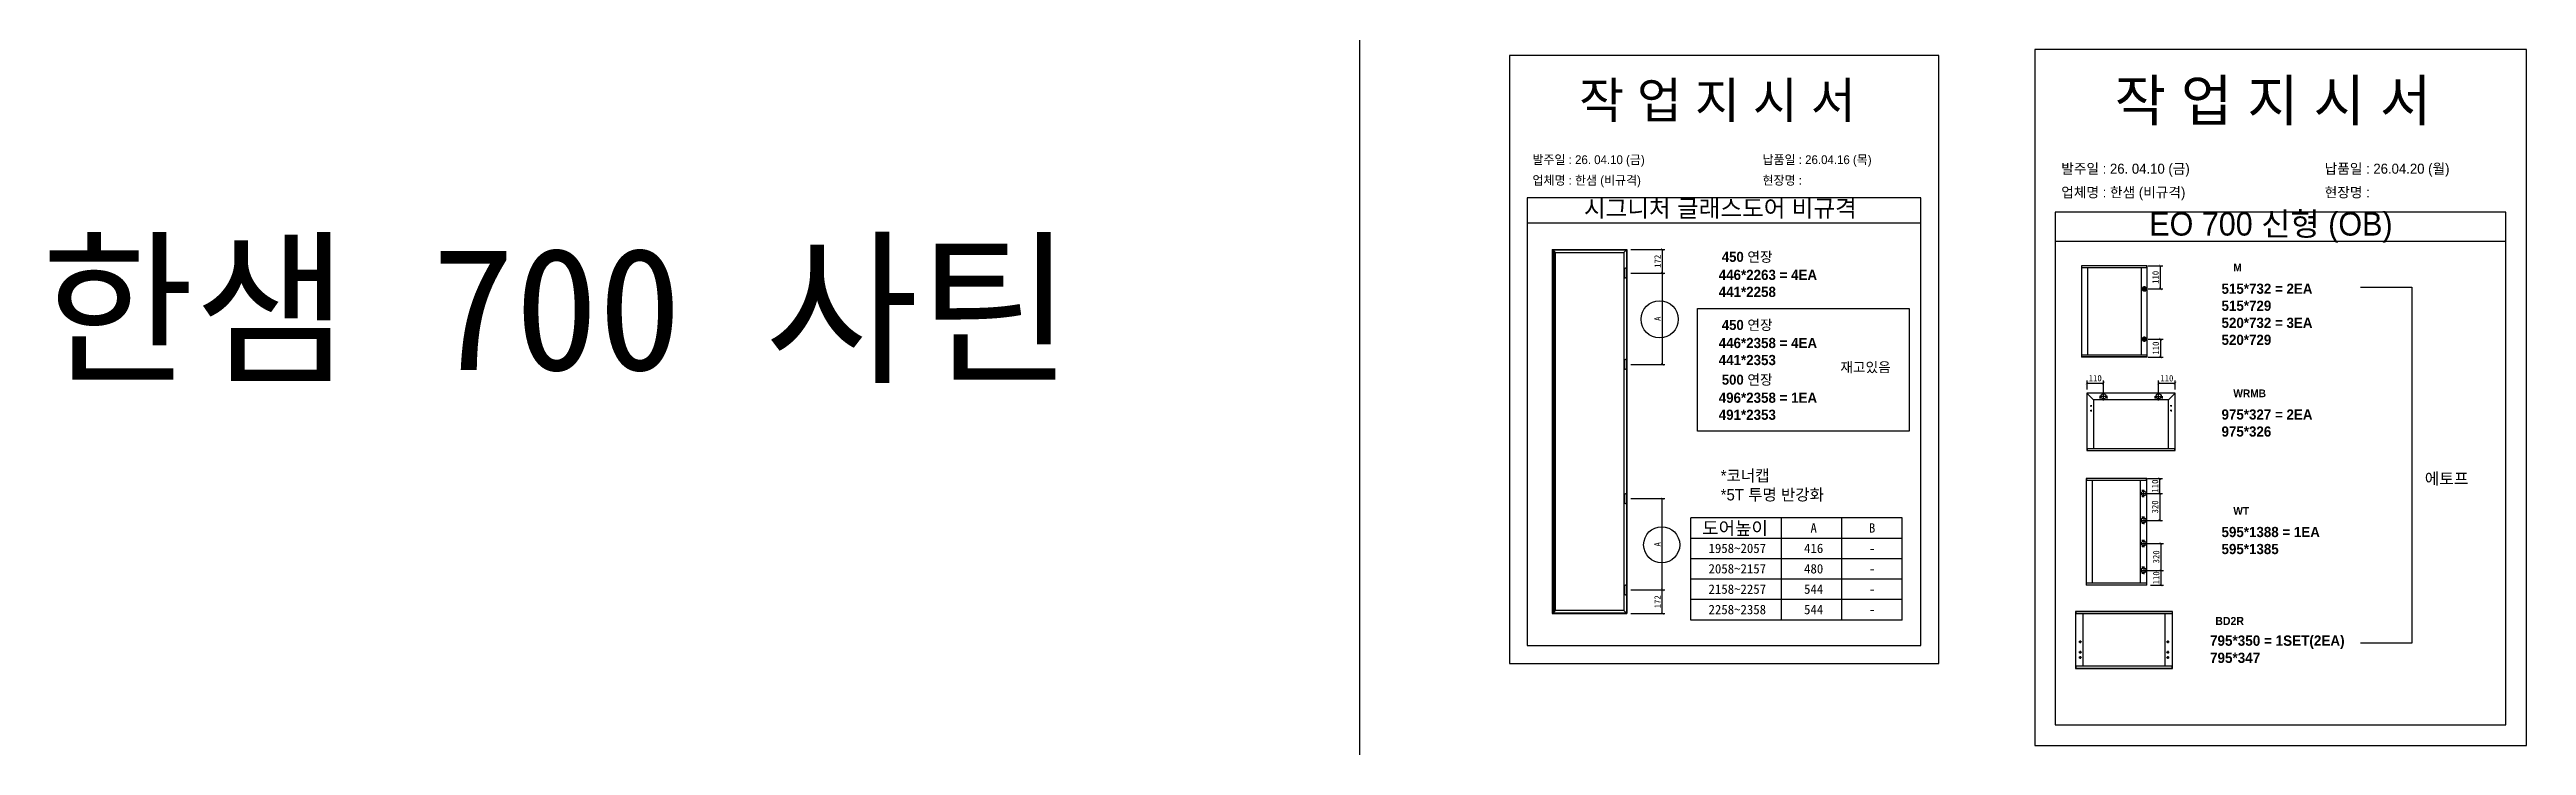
# Model space of a CAD drawing. Header units: millimetres. Extents: x -44117 to 256353, y -2095463 to 65325.
# Drawn here: x 105175 to 114863, y -862558 to -859838 of the extents above; entities that cross this region are included whole.
import ezdxf
from ezdxf.enums import TextEntityAlignment as Align

# ---------------------------------------------------------------- set-up
doc = ezdxf.new("R2010")
doc.units = ezdxf.units.MM
doc.header["$LTSCALE"] = 10
doc.layers.add('Layer1', color=7, linetype='Continuous', lineweight=70)
doc.styles.add('MtX_Gulim', font='')
doc.styles.get('MtX_Gulim').set_extended_font_data('Gulim', bold=True)
doc.dimstyles.new('ISO-25', dxfattribs={"dimtxt": 2.5, "dimasz": 2.5, "dimexe": 1, "dimexo": 1, "dimtad": 1, "dimtxsty": 'Standard', "dimblk": 'ARCHTICK', "dimcen": 2.5, "dimadec": 0, "dimazin": 0, "dimtfac": 1, "dimtmove": 0, "dimatfit": 3, "dimfxl": 0, "dimarcsym": 0})

msp = doc.modelspace()

# ---------------------------------------------------------------- texts
at = {"linetype": 'Continuous', "style": 'MtX_Gulim'}
for s, height, p in [('450 연장', 39.271262, (111715.979, -860668.2452)), ('M', 30.31593, (113716.88127, -860705.7772)), ('450 연장', 39.271262, (111715.979, -860934.49992)), ('500 연장', 39.271262, (111715.979, -861148.45459)), ('재고있음', 39.271262, (112179.69233, -861099.68049)), ('WRMB', 30.315933, (113716.88127, -861197.39751)), ('도어높이', 51.111877, (111639.50315, -861734.57752)), ('WT', 30.315933, (113716.88127, -861656.68689)), ('BD2R', 31.421769, (113646.37195, -862087.56411))]:
    msp.add_text(s, height=height, dxfattribs=at).set_placement(p)
for s, height, p in [('A', 36.77626, (112075.28184, -861726.60475)), ('B', 36.77626, (112303.91878, -861726.60475)), ('1958~2057', 36.776263, (111776.61499, -861806.35979)), ('416', 36.776263, (112075.28184, -861806.35979)), ('-', 36.77626, (112303.91878, -861806.35979)), ('2058~2157', 36.776263, (111776.61499, -861886.11482)), ('480', 36.776263, (112075.28184, -861886.11482)), ('-', 36.77626, (112303.91878, -861886.11482)), ('2158~2257', 36.776263, (111776.61499, -861965.86985)), ('2258~2358', 36.776263, (111776.61499, -862045.62489)), ('544', 36.776263, (112075.28184, -861965.86985)), ('544', 36.776263, (112075.28184, -862045.62489)), ('-', 36.77626, (112303.91878, -861965.86985)), ('-', 36.77626, (112303.91878, -862045.62489))]:
    msp.add_text(s, height=height).set_placement(p, align=Align.CENTER)
at = {"attachment_point": 1}
for s, width, gutter_width, heights, insert, char_height in [('{\\fGulim|b0|i0|c129|p50;작 업 지 시 서}', 3307.3198183, 12.5, [-155.84554], (111157.8397, -859966.35848), 140), ('{\\fGulim|b0|i0|c129|p50;작 업 지 시 서}', 3786.0728481, 14.30944, [-178.40505], (113252.60007, -859957.6806), 160.2657825), ('\\pt11;{\\fGulim|b0|i0|c129|p50;발주일 : 26. 04.10 (금)}', 3307.3198183, 12.5, [34.50412], (110975.40522, -860251.7851), 34.3), ('{\\fGulim|b0|i0|c129|p50;납품일 : 26.04.16 (목)}', 3307.3198183, 12.5, [35.09023], (111875.3832, -860251.7851), 34.3), ('{\\fGulim|b0|i0|c129|p50;업체명 : 한샘 (비규격)}', 3307.3198183, 12.5, [36.11279], (110975.40522, -860332.44128), 34.3), ('{\\fGulim|b0|i0|c129|p50;현장명 : }', 3307.3198183, 12.5, [-38.2735], (111875.3832, -860332.44128), 34.3), ('\\pt11;{\\fGulim|b0|i0|c129|p50;발주일 : 26. 04.10 (금)}', 3786.0728481, 14.30944, [39.49878], (113043.75718, -860284.42432), 39.2651167), ('{\\fGulim|b0|i0|c129|p50;납품일 : 26.04.20 (월)}', 3786.0728481, 14.30944, [40.16974], (114074.012, -860284.42432), 39.2651167), ('{\\fGulim|b0|i0|c129|p50;시그니처 글래스도어 비규격}', 1597.0710432, 6.03612, [-75.34624], (111176.75516, -860425.1479), 67.6045736), ('{\\fGulim|b0|i0|c129|p50;업체명 : 한샘 (비규격)}', 3786.0728481, 14.30944, [41.34032], (113043.75718, -860376.75593), 39.2651167), ('{\\fGulim|b0|i0|c129|p50;EO 700 신형 (OB)}', 2155.3243433, 8.14604, [-114.80382], (113387.98373, -860474.26139), 91.2356303), ('{\\fGulim|b0|i0|c129|p50;현장명 : }', 3786.0728481, 14.30944, [-43.81381], (114074.012, -860376.75593), 39.2651167), ('{\\f굴림|b0|i0|c129|p50;한샘} 700 {\\f굴림|b0|i0|c129|p50;사틴}', 5072.1082947, 2395.6482, [-533.35869], (105140.70232, -860611.9468), 479.1296392), ('{\\f굴림|b1|i0|c129|p50;446*2263 = 4EA\\P\\C1;441*2258}', 12072.7918459, 155.2668, [-107.68333], (111703.90653, -860699.08208), 39.9257485), ('{\\f굴림|b1|i0|c129|p50;515*732 = 2EA\\P\\C1;515*729\\P\\C256;520*732 = 3EA\\P\\C1;520*729}', 12072.7918459, 155.2668, [-240.87479], (113670.68405, -860753.25781), 39.9257485), ('{\\f굴림|b1|i0|c129|p50;446*2358 = 4EA\\P\\C1;441*2353}', 12072.7918459, 155.2668, [-107.68333], (111703.90653, -860965.33679), 39.9257485), ('{\\f굴림|b1|i0|c129|p50;496*2358 = 1EA\\P\\C1;491*2353}', 12072.7918459, 155.2668, [-107.68333], (111703.90653, -861179.29147), 39.9257485), ('{\\f굴림|b1|i0|c129|p50;975*327 = 2EA\\P\\C1;975*326}', 12072.7918459, 155.2668, [-107.57771], (113670.68405, -861244.87811), 39.9257485), ('{\\fGulim|b0|i0|c129|p50;*코너캡\\P*5T 투명 반강화}', 1055.7982644, 3.99038, [-126.38025], (111711.6383, -861481.41913), 44.6923083), ('{\\f굴림|b1|i0|c129|p50;에토프}', 13746.5878503, 176.7933, [-50.57251], (114465.724, -861492.98632), 45.4611341), ('{\\f굴림|b1|i0|c129|p50;595*1388 = 1EA\\P\\C1;595*1385}', 12072.7918459, 155.2668, [-107.68333], (113670.68405, -861704.16749), 39.9257485), ('{\\f굴림|b1|i0|c129|p50;795*350 = 1SET(2EA)\\P\\C1;795*347}', 12198.822037, 156.88766, [-113.28997], (113625.54878, -862128.52258), 40.342541)]:
    msp.add_mtext_dynamic_manual_height_columns(s, width=width, gutter_width=gutter_width, heights=heights, dxfattribs=dict(at, insert=insert, char_height=char_height))

# ---------------------------------------------------------------- blocks, each defined once
blk = doc.blocks.new('_ArchTick')
at = {"color": 0, "linetype": 'ByBlock', "const_width": 0.15}
blk.add_lwpolyline([(-0.5, -0.5), (0.5, 0.5)], dxfattribs=at)
blk = doc.blocks.new('*D5603')
at = {"color": 0, "lineweight": -2}
for p, q in [((111360.1, -860712.2), (111493.3, -860712.2)), ((111483.3, -860712.2), (111483.3, -861069)), ((111360.1, -861069), (111493.3, -861069))]:
    blk.add_line(p, q, dxfattribs=at)
at = {"layer": 'Defpoints', "color": 0}
for p in [(111345.1, -860712.2), (111345.1, -861069), (111483.3, -861069)]:
    blk.add_point(p, dxfattribs=at)
at = {"color": 0, "lineweight": -2, "xscale": 10, "yscale": 10, "zscale": 10}
for p, rotation in [((111483.3, -860712.2), 90), ((111483.3, -861069), 270)]:
    blk.add_blockref('_ArchTick', p, dxfattribs=dict(at, rotation=rotation))
at = {"color": 0, "insert": (111464.5, -860890.6), "char_height": 25, "attachment_point": 5, "rotation": 90}
blk.add_mtext('A', dxfattribs=at)
blk = doc.blocks.new('*D5604')
at = {"color": 0, "lineweight": -2}
for p, q in [((111360.1, -860619.7), (111493.3, -860619.7)), ((111483.3, -860619.7), (111483.3, -860712.2)), ((111360.1, -860712.2), (111493.3, -860712.2))]:
    blk.add_line(p, q, dxfattribs=at)
at = {"layer": 'Defpoints', "color": 0}
for p in [(111345.1, -860619.7), (111345.1, -860712.2), (111483.3, -860712.2)]:
    blk.add_point(p, dxfattribs=at)
at = {"color": 0, "lineweight": -2, "xscale": 10, "yscale": 10, "zscale": 10}
for p, rotation in [((111483.3, -860619.7), 90), ((111483.3, -860712.2), 270)]:
    blk.add_blockref('_ArchTick', p, dxfattribs=dict(at, rotation=rotation))
at = {"color": 0, "insert": (111464.5, -860665.9), "char_height": 25, "attachment_point": 5, "rotation": 90}
blk.add_mtext('172', dxfattribs=at)
blk = doc.blocks.new('*D5605')
at = {"color": 0, "lineweight": -2}
for p, q in [((111360.1, -861593.8), (111493.3, -861593.8)), ((111483.3, -861950.7), (111483.3, -861593.8)), ((111360.1, -861950.7), (111493.3, -861950.7))]:
    blk.add_line(p, q, dxfattribs=at)
at = {"layer": 'Defpoints', "color": 0}
for p in [(111345.1, -861593.8), (111483.3, -861593.8), (111345.1, -861950.7)]:
    blk.add_point(p, dxfattribs=at)
at = {"color": 0, "lineweight": -2, "xscale": 10, "yscale": 10, "zscale": 10}
for p, rotation in [((111483.3, -861593.8), 90), ((111483.3, -861950.7), 270)]:
    blk.add_blockref('_ArchTick', p, dxfattribs=dict(at, rotation=rotation))
at = {"color": 0, "insert": (111464.5, -861772.3), "char_height": 25, "attachment_point": 5, "rotation": 90}
blk.add_mtext('A', dxfattribs=at)
blk = doc.blocks.new('*D5606')
at = {"color": 0, "lineweight": -2}
for p, q in [((111360.1, -861950.7), (111493.3, -861950.7)), ((111483.3, -862043.2), (111483.3, -861950.7)), ((111360.1, -862043.2), (111493.3, -862043.2))]:
    blk.add_line(p, q, dxfattribs=at)
at = {"layer": 'Defpoints', "color": 0}
for p in [(111345.1, -861950.7), (111483.3, -861950.7), (111345.1, -862043.2)]:
    blk.add_point(p, dxfattribs=at)
at = {"color": 0, "lineweight": -2, "xscale": 10, "yscale": 10, "zscale": 10}
for p, rotation in [((111483.3, -861950.7), 90), ((111483.3, -862043.2), 270)]:
    blk.add_blockref('_ArchTick', p, dxfattribs=dict(at, rotation=rotation))
at = {"color": 0, "insert": (111464.5, -861996.9), "char_height": 25, "attachment_point": 5, "rotation": 90}
blk.add_mtext('172', dxfattribs=at)
blk = doc.blocks.new('*D5607')
at = {"color": 0, "lineweight": -2}
for p, q in [((113384.2, -860683.4), (113441.4, -860683.4)), ((113431.4, -860774), (113431.4, -860683.4)), ((113384.2, -860774), (113441.4, -860774))]:
    blk.add_line(p, q, dxfattribs=at)
at = {"layer": 'Defpoints', "color": 0}
for p in [(113369.2, -860683.4), (113431.4, -860683.4), (113369.2, -860774)]:
    blk.add_point(p, dxfattribs=at)
at = {"color": 0, "lineweight": -2, "xscale": 10, "yscale": 10, "zscale": 10}
for p, rotation in [((113431.4, -860683.4), 90), ((113431.4, -860774), 270)]:
    blk.add_blockref('_ArchTick', p, dxfattribs=dict(at, rotation=rotation))
at = {"color": 0, "insert": (113412.6, -860728.7), "char_height": 25, "attachment_point": 5, "rotation": 90}
blk.add_mtext('110', dxfattribs=at)
blk = doc.blocks.new('*D5608')
at = {"color": 0, "lineweight": -2}
for p, q in [((113384.2, -860970.5), (113442.4, -860970.5)), ((113384.2, -861040.2), (113442.4, -861040.2)), ((113432.4, -860970.5), (113432.4, -861040.2))]:
    blk.add_line(p, q, dxfattribs=at)
at = {"layer": 'Defpoints', "color": 0}
for p in [(113369.2, -860970.5), (113369.2, -861040.2), (113432.4, -861040.2)]:
    blk.add_point(p, dxfattribs=at)
at = {"color": 0, "lineweight": -2, "xscale": 10, "yscale": 10, "zscale": 10}
for p, rotation in [((113432.4, -860970.5), 90), ((113432.4, -861040.2), 270)]:
    blk.add_blockref('_ArchTick', p, dxfattribs=dict(at, rotation=rotation))
at = {"color": 0, "insert": (113413.6, -861005.3), "char_height": 25, "attachment_point": 5, "rotation": 90}
blk.add_mtext('110', dxfattribs=at)
blk = doc.blocks.new('*D5609')
at = {"color": 0, "lineweight": -2}
for p, q in [((113144.5, -861166.5), (113144.5, -861131.9)), ((113209, -861179.2), (113209, -861131.9)), ((113144.5, -861141.9), (113209, -861141.9))]:
    blk.add_line(p, q, dxfattribs=at)
at = {"layer": 'Defpoints', "color": 0}
for p in [(113144.5, -861181.5), (113209, -861141.9), (113209, -861194.2)]:
    blk.add_point(p, dxfattribs=at)
at = {"color": 0, "lineweight": -2, "xscale": 10, "yscale": 10, "zscale": 10, "rotation": 180}
blk.add_blockref('_ArchTick', (113144.5, -861141.9), dxfattribs=at)
at = {"color": 0, "lineweight": -2, "xscale": 10, "yscale": 10, "zscale": 10}
blk.add_blockref('_ArchTick', (113209, -861141.9), dxfattribs=at)
at = {"color": 0, "insert": (113176.8, -861123.2), "char_height": 25, "attachment_point": 5}
blk.add_mtext('110', dxfattribs=at)
blk = doc.blocks.new('*D5610')
at = {"color": 0, "lineweight": -2}
for p, q in [((113424.6, -861179.2), (113424.6, -861131.9)), ((113489.1, -861166.5), (113489.1, -861131.9)), ((113424.6, -861141.9), (113489.1, -861141.9))]:
    blk.add_line(p, q, dxfattribs=at)
at = {"layer": 'Defpoints', "color": 0}
for p in [(113424.6, -861194.2), (113489.1, -861141.9), (113489.1, -861181.5)]:
    blk.add_point(p, dxfattribs=at)
at = {"color": 0, "lineweight": -2, "xscale": 10, "yscale": 10, "zscale": 10, "rotation": 180}
blk.add_blockref('_ArchTick', (113424.6, -861141.9), dxfattribs=at)
at = {"color": 0, "lineweight": -2, "xscale": 10, "yscale": 10, "zscale": 10}
blk.add_blockref('_ArchTick', (113489.1, -861141.9), dxfattribs=at)
at = {"color": 0, "insert": (113456.8, -861123.2), "char_height": 25, "attachment_point": 5}
blk.add_mtext('110', dxfattribs=at)
blk = doc.blocks.new('*D5611')
at = {"color": 0, "lineweight": -2}
for p, q in [((113381.5, -861515.6), (113439.4, -861515.6)), ((113429.4, -861573.4), (113429.4, -861515.6)), ((113381.5, -861573.4), (113439.4, -861573.4))]:
    blk.add_line(p, q, dxfattribs=at)
at = {"layer": 'Defpoints', "color": 0}
for p in [(113366.5, -861515.6), (113429.4, -861515.6), (113366.5, -861573.4)]:
    blk.add_point(p, dxfattribs=at)
at = {"color": 0, "lineweight": -2, "xscale": 10, "yscale": 10, "zscale": 10}
for p, rotation in [((113429.4, -861515.6), 90), ((113429.4, -861573.4), 270)]:
    blk.add_blockref('_ArchTick', p, dxfattribs=dict(at, rotation=rotation))
at = {"color": 0, "insert": (113410.7, -861544.5), "char_height": 25, "attachment_point": 5, "rotation": 90}
blk.add_mtext('110', dxfattribs=at)
blk = doc.blocks.new('*D5612')
at = {"color": 0, "lineweight": -2}
for p, q in [((113381.5, -861874), (113444, -861874)), ((113434, -861932.5), (113434, -861874)), ((113393.2, -861932.5), (113444, -861932.5))]:
    blk.add_line(p, q, dxfattribs=at)
at = {"layer": 'Defpoints', "color": 0}
for p in [(113366.5, -861874), (113434, -861874), (113378.2, -861932.5)]:
    blk.add_point(p, dxfattribs=at)
at = {"color": 0, "lineweight": -2, "xscale": 10, "yscale": 10, "zscale": 10}
for p, rotation in [((113434, -861874), 90), ((113434, -861932.5), 270)]:
    blk.add_blockref('_ArchTick', p, dxfattribs=dict(at, rotation=rotation))
at = {"color": 0, "insert": (113415.3, -861903.3), "char_height": 25, "attachment_point": 5, "rotation": 90}
blk.add_mtext('110', dxfattribs=at)
blk = doc.blocks.new('*D5613')
at = {"color": 0, "lineweight": -2}
for p, q in [((113381.5, -861768.8), (113444, -861768.8)), ((113434, -861874), (113434, -861768.8)), ((113381.5, -861874), (113444, -861874))]:
    blk.add_line(p, q, dxfattribs=at)
at = {"layer": 'Defpoints', "color": 0}
for p in [(113366.5, -861768.8), (113434, -861768.8), (113366.5, -861874)]:
    blk.add_point(p, dxfattribs=at)
at = {"color": 0, "lineweight": -2, "xscale": 10, "yscale": 10, "zscale": 10}
for p, rotation in [((113434, -861768.8), 90), ((113434, -861874), 270)]:
    blk.add_blockref('_ArchTick', p, dxfattribs=dict(at, rotation=rotation))
at = {"color": 0, "insert": (113415.3, -861821.4), "char_height": 25, "attachment_point": 5, "rotation": 90}
blk.add_mtext('320', dxfattribs=at)
blk = doc.blocks.new('*D5614')
at = {"color": 0, "lineweight": -2}
for p, q in [((113381.5, -861573.4), (113439.4, -861573.4)), ((113429.4, -861573.4), (113429.4, -861678.6)), ((113381.5, -861678.6), (113439.4, -861678.6))]:
    blk.add_line(p, q, dxfattribs=at)
at = {"layer": 'Defpoints', "color": 0}
for p in [(113366.5, -861573.4), (113366.5, -861678.6), (113429.4, -861678.6)]:
    blk.add_point(p, dxfattribs=at)
at = {"color": 0, "lineweight": -2, "xscale": 10, "yscale": 10, "zscale": 10}
for p, rotation in [((113429.4, -861573.4), 90), ((113429.4, -861678.6), 270)]:
    blk.add_blockref('_ArchTick', p, dxfattribs=dict(at, rotation=rotation))
at = {"color": 0, "insert": (113410.7, -861626), "char_height": 25, "attachment_point": 5, "rotation": 90}
blk.add_mtext('320', dxfattribs=at)

# ---------------------------------------------------------------- dimensions: what is measured, and where the dimension line sits
for base, p1, p2, text, override, picture, middle in [((111483.26812, -860712.18347), (111345.12944, -860619.689), (111345.12944, -860712.18347), '172', {"dimscale": 10, "dimasz": 1, "dimexo": 1.5}, '*D5604', (111464.51812, -860665.93623)), ((111483.26812, -861069.04155), (111345.12944, -860712.18347), (111345.12944, -861069.04155), 'A', {"dimscale": 10, "dimasz": 1, "dimexo": 1.5, "dimtxsty": 'Standard'}, '*D5603', (111464.51812, -860890.61251)), ((113431.35832, -860683.38924), (113369.23898, -860773.98477), (113369.23898, -860683.38924), '110', {"dimscale": 10, "dimasz": 1, "dimexo": 1.5, "dimtxsty": 'Standard'}, '*D5607', (113412.60832, -860728.68701)), ((113432.35187, -861040.15823), (113369.23898, -860970.4627), (113369.23898, -861040.15823), '110', {"dimscale": 10, "dimasz": 1, "dimexo": 1.5, "dimtxsty": 'Standard'}, '*D5608', (113413.60187, -861005.31047)), ((111483.26812, -861593.83284), (111345.12944, -861950.69092), (111345.12944, -861593.83284), 'A', {"dimscale": 10, "dimasz": 1, "dimexo": 1.5, "dimtxsty": 'Standard'}, '*D5605', (111464.51812, -861772.26188)), ((113429.44486, -861678.61119), (113366.51972, -861573.42865), (113366.51972, -861678.61119), '320', {"dimscale": 10, "dimasz": 1, "dimexo": 1.5, "dimtxsty": 'Standard'}, '*D5614', (113410.69486, -861626.01992)), ((113434.01632, -861768.82119), (113366.51972, -861874.00371), (113366.51972, -861768.82119), '320', {"dimscale": 10, "dimasz": 1, "dimexo": 1.5, "dimtxsty": 'Standard'}, '*D5613', (113415.26632, -861821.41245)), ((113434.01632, -861874.00371), (113378.15827, -861932.50841), (113366.51972, -861874.00371), '110', {"dimscale": 10, "dimasz": 1, "dimexo": 1.5, "dimtxsty": 'Standard'}, '*D5612', (113415.26632, -861903.25606)), ((111483.26812, -861950.69092), (111345.12944, -862043.18539), (111345.12944, -861950.69092), '172', {"dimscale": 10, "dimasz": 1, "dimexo": 1.5}, '*D5606', (111464.51812, -861996.93816))]:
    dim = msp.add_linear_dim(base=base, p1=p1, p2=p2, angle=90, text=text, dimstyle='ISO-25', override=override)
    dim.commit()
    dim.dimension.update_dxf_attribs({"geometry": picture, "text_midpoint": middle})
for base, p1, p2, picture, middle in [((113209.01089, -861141.92121), (113144.49084, -861181.50161), (113209.01089, -861194.22804), '*D5609', (113176.75086, -861123.17121)), ((113489.08071, -861141.92121), (113424.56067, -861194.22804), (113489.08071, -861181.50161), '*D5610', (113456.82069, -861123.17121))]:
    dim = msp.add_linear_dim(base=base, p1=p1, p2=p2, text='110', dimstyle='ISO-25', override={"dimscale": 10, "dimasz": 1, "dimexo": 1.5, "dimtxsty": 'Standard'})
    dim.commit()
    dim.dimension.update_dxf_attribs({"geometry": picture, "text_midpoint": middle})
dim = msp.add_linear_dim(base=(113429.44486, -861515.59156), p1=(113366.51972, -861573.42865), p2=(113366.51972, -861515.59156), angle=90, text='110', dimstyle='ISO-25', override={"dimscale": 10, "dimasz": 1, "dimexo": 1.5, "dimtxsty": 'Standard'})
dim.commit()
dim.dimension.update_dxf_attribs({"geometry": '*D5611', "text_midpoint": (113429.44486, -861544.5101), "dimtype": 160})

# ---------------------------------------------------------------- linework, layer by layer
for p, q in [((112495.03309, -860417.36569), (110955.03309, -860417.36569)), ((112495.03309, -860517.36569), (110955.03309, -860517.36569)), ((114783.35968, -860473.97363), (113020.43607, -860473.97363)), ((111052.55829, -860619.689), (111052.55829, -862043.18539)), ((111052.55829, -860619.689), (111345.12944, -860619.689)), ((111052.55829, -860619.689), (111065.02208, -860632.15279)), ((111052.55829, -860619.689), (111058.46219, -860619.689)), ((111058.46219, -860619.689), (111058.46219, -862043.18539)), ((111332.66564, -860632.15279), (111345.12944, -860619.689)), ((111345.12944, -860619.689), (111345.12944, -862043.18539)), ((114783.35968, -860588.44919), (113020.43607, -860588.44919)), ((113123.46303, -860683.64554), (113123.46303, -861039.90192)), ((113380.32408, -860684.10688), (113123.46303, -860684.10688)), ((113380.32408, -860691.07823), (113123.46303, -860691.07823)), ((113380.06778, -860683.38924), (113123.71933, -860683.38924)), ((113146.27369, -860690.56563), (113146.27369, -861032.46924)), ((113357.25712, -861032.46924), (113357.25712, -860691.07823)), ((113379.04258, -860691.07823), (113379.04258, -860683.38924)), ((113380.32408, -861039.90192), (113380.32408, -860683.64554)), ((113380.32408, -861032.46924), (113123.46303, -861032.46924)), ((113380.32408, -861039.44059), (113123.46303, -861039.44059)), ((113380.06778, -861040.15823), (113123.71933, -861040.15823)), ((113124.74453, -861040.15823), (113124.74453, -861032.46924)), ((113379.04258, -861032.46924), (113379.04258, -861040.15823)), ((113144.19488, -861181.50161), (113144.19488, -861405.84194)), ((113170.53563, -861207.84236), (113144.28156, -861181.29233)), ((113489.08071, -861181.20565), (113144.49084, -861181.20565)), ((113157.51324, -861230.92752), (113163.43251, -861230.92752)), ((113160.47287, -861227.96788), (113160.47287, -861233.88715)), ((113170.53563, -861207.84236), (113170.53563, -861397.85092)), ((113463.03592, -861207.84236), (113170.53563, -861207.84236)), ((113225.15431, -861194.22804), (113192.86747, -861194.22804)), ((113198.06024, -861200.14731), (113193.32482, -861200.14731)), ((113195.69253, -861197.7796), (113195.69253, -861202.51502)), ((113209.01089, -861210.37146), (113209.01089, -861178.08462)), ((113224.69695, -861200.14731), (113219.96154, -861200.14731)), ((113222.32924, -861197.7796), (113222.32924, -861202.51502)), ((113408.41725, -861194.22804), (113440.70409, -861194.22804)), ((113413.61003, -861200.14731), (113408.87461, -861200.14731)), ((113411.24232, -861197.7796), (113411.24232, -861202.51502)), ((113424.56067, -861210.37146), (113424.56067, -861178.08462)), ((113440.24674, -861200.14731), (113435.51132, -861200.14731)), ((113437.87903, -861197.7796), (113437.87903, -861202.51502)), ((113463.03592, -861207.84236), (113489.28999, -861181.29233)), ((113463.03592, -861397.259), (113463.03592, -861207.84236)), ((113476.05832, -861230.92752), (113470.13905, -861230.92752)), ((113473.09869, -861227.96788), (113473.09869, -861233.88715)), ((113489.37667, -861405.84194), (113489.37667, -861181.50161)), ((113157.51324, -861249.86918), (113163.43251, -861249.86918)), ((113160.47287, -861246.90954), (113160.47287, -861252.82881)), ((113476.05832, -861249.86918), (113470.13905, -861249.86918)), ((113473.09869, -861246.90954), (113473.09869, -861252.82881)), ((113144.19488, -861397.259), (113489.37667, -861397.259)), ((113144.19488, -861405.3092), (113489.08071, -861405.3092)), ((113144.49084, -861406.1379), (113489.08071, -861406.1379)), ((113145.67469, -861397.259), (113145.67469, -861406.1379)), ((113487.89686, -861406.1379), (113487.89686, -861397.259)), ((113141.24269, -861515.11225), (113141.24269, -861932.32011)), ((113378.23626, -861515.59156), (113141.24269, -861515.59156)), ((113378.23626, -861522.83451), (113141.24269, -861522.83451)), ((113377.96997, -861514.84597), (113141.50898, -861514.84597)), ((113142.57412, -861514.84597), (113142.57412, -861522.83451)), ((113164.94205, -861522.30194), (113164.94205, -861924.59786)), ((113354.27062, -861924.59786), (113354.27062, -861522.83451)), ((113376.90484, -861522.83451), (113376.90484, -861514.84597)), ((113378.23626, -861932.32011), (113378.23626, -861515.11225)), ((113351.99513, -861573.42865), (113381.04431, -861573.42865)), ((113363.85687, -861561.44582), (113359.59632, -861561.44582)), ((113363.85687, -861585.41146), (113359.59632, -861585.41146)), ((113361.7266, -861559.31554), (113361.7266, -861563.5761)), ((113361.7266, -861583.28119), (113361.7266, -861587.54174)), ((113366.51972, -861587.95324), (113366.51972, -861558.90406)), ((111594.30879, -862068.17759), (111594.30879, -861669.40243)), ((112421.12142, -861669.40243), (111594.30879, -861669.40243)), ((111949.45325, -862068.17759), (111949.45325, -861669.40243)), ((112185.28733, -862068.17759), (112185.28733, -861669.40243)), ((112421.12142, -862068.17759), (112421.12142, -861669.40243)), ((113351.99513, -861678.61119), (113381.04431, -861678.61119)), ((113363.85687, -861666.62836), (113359.59632, -861666.62836)), ((113363.85687, -861690.594), (113359.59632, -861690.594)), ((113361.7266, -861664.49808), (113361.7266, -861668.75864)), ((113361.7266, -861688.46372), (113361.7266, -861692.72428)), ((113366.51972, -861664.0866), (113366.51972, -861693.13578)), ((112421.12142, -861749.15746), (111594.30879, -861749.15746)), ((113351.99513, -861768.82119), (113381.04431, -861768.82119)), ((113363.85687, -861756.83836), (113359.59632, -861756.83836)), ((113363.85687, -861780.804), (113359.59632, -861780.804)), ((113361.7266, -861754.70808), (113361.7266, -861758.96864)), ((113361.7266, -861778.67372), (113361.7266, -861782.93428)), ((113366.51972, -861754.2966), (113366.51972, -861783.34577)), ((112421.12142, -861828.91249), (111594.30879, -861828.91249)), ((112421.12142, -861908.66753), (111594.30879, -861908.66753)), ((113351.99513, -861874.00372), (113381.04431, -861874.00372)), ((113363.85687, -861862.02088), (113359.59632, -861862.02088)), ((113363.85687, -861885.98652), (113359.59632, -861885.98652)), ((113361.7266, -861859.8906), (113361.7266, -861864.15116)), ((113361.7266, -861883.85625), (113361.7266, -861888.1168)), ((113366.51972, -861859.47912), (113366.51972, -861888.5283)), ((112421.12142, -861988.42256), (111594.30879, -861988.42256)), ((113378.23626, -861924.59786), (113141.24269, -861924.59786)), ((113378.23626, -861931.84081), (113141.24269, -861931.84081)), ((113377.96997, -861932.58641), (113141.50898, -861932.58641)), ((113142.57412, -861932.58641), (113142.57412, -861924.59786)), ((113376.90484, -861924.59786), (113376.90484, -861932.58641)), ((111065.02208, -862030.7216), (111052.55829, -862043.18539)), ((111052.55829, -862043.18539), (111345.12944, -862043.18539)), ((111332.66564, -862030.7216), (111345.12944, -862043.18539)), ((112421.12142, -862068.17759), (111594.30879, -862068.17759)), ((113099.80205, -862035.3719), (113099.80205, -862257.64273)), ((113478.74514, -862035.94509), (113099.80205, -862035.94509)), ((113478.74514, -862044.60665), (113099.80205, -862044.60665)), ((113478.4267, -862035.05346), (113100.12049, -862035.05346)), ((113101.39425, -862035.05346), (113101.39425, -862044.60665)), ((113128.46161, -862044.60665), (113128.46161, -862248.40798)), ((113450.08558, -862248.40798), (113450.08558, -862044.60665)), ((113477.15294, -862035.05346), (113477.15294, -862044.60665)), ((113478.74514, -862257.64273), (113478.74514, -862035.3719)), ((113123.20736, -862153.51298), (113112.69885, -862153.51298)), ((113123.20736, -862194.27325), (113112.69885, -862194.27325)), ((113117.9531, -862148.25873), (113117.9531, -862158.76724)), ((113117.9531, -862189.019), (113117.9531, -862199.5275)), ((113455.33983, -862153.51298), (113465.84834, -862153.51298)), ((113455.33983, -862194.27325), (113465.84834, -862194.27325)), ((113460.59409, -862148.25873), (113460.59409, -862158.76724)), ((113460.59409, -862189.019), (113460.59409, -862199.5275)), ((113478.74514, -862248.40798), (113099.80205, -862248.40798)), ((113478.74514, -862257.06954), (113099.80205, -862257.06954)), ((113100.12049, -862257.96117), (113478.4267, -862257.96117)), ((113101.39425, -862248.40798), (113101.39425, -862257.96117)), ((113123.20736, -862214.65338), (113112.69885, -862214.65338)), ((113117.9531, -862209.39913), (113117.9531, -862219.90764)), ((113455.33983, -862214.65338), (113465.84834, -862214.65338)), ((113460.59409, -862209.39913), (113460.59409, -862219.90764)), ((113477.15294, -862257.96117), (113477.15294, -862248.40798))]:
    msp.add_line(p, q)
at = {"linetype": 'Continuous'}
for p, q in [((111065.02208, -862030.7216), (111065.02208, -860632.15279)), ((111065.02208, -860632.15279), (111332.66564, -860632.15279)), ((111332.66564, -860632.15279), (111332.66564, -862030.7216)), ((111332.66564, -862030.7216), (111065.02208, -862030.7216))]:
    msp.add_line(p, q, dxfattribs=at)
at = {"color": 1}
for p in [(110300.49669, 21924.9366), (110300.49669, 14161.07811), (110300.49669, 18584.38997), (110300.49669, 10820.53148), (110300.49669, 18627.87121), (110300.49669, 10864.01272), (110300.49669, 15287.32457), (110300.49669, 7523.46608), (110300.49669, 3746.75115), (110300.49669, 21924.9366), (110300.49669, 14161.07811), (110300.49669, 18584.38997), (110300.49669, 10820.53148), (110300.49669, 18627.87121), (110300.49669, 10864.01272), (110300.49669, 15287.32457), (110300.49669, 7523.46608), (110300.49669, 3746.75115), (110300.49669, 21924.9366), (110300.49669, 14161.07811), (110300.49669, 18584.38997), (110300.49669, 10820.53148), (110300.49669, 18627.87121), (110300.49669, 10864.01272), (110300.49669, 15287.32457), (110300.49669, 7523.46608), (110300.49669, 3746.75115), (110300.49669, 21924.9366), (110300.49669, 14161.07811), (110300.49669, 18584.38997), (110300.49669, 10820.53148), (110300.49669, 18627.87121), (110300.49669, 10864.01272), (110300.49669, 15287.32457), (110300.49669, 7523.46608), (110300.49669, 3746.75115), (110300.49669, 21924.9366), (110300.49669, 14161.07811), (110300.49669, 18584.38997), (110300.49669, 10820.53148), (110300.49669, 18627.87121), (110300.49669, 10864.01272), (110300.49669, 15287.32457), (110300.49669, 7523.46608), (110300.49669, 3746.75115), (110300.49669, 21924.9366), (110300.49669, 14161.07811), (110300.49669, 18584.38997), (110300.49669, 10820.53148), (110300.49669, 18627.87121), (110300.49669, 10864.01272), (110300.49669, 15287.32457), (110300.49669, 7523.46608), (110300.49669, 3746.75115), (110300.49669, 21924.9366), (110300.49669, 14161.07811), (110300.49669, 18584.38997), (110300.49669, 10820.53148), (110300.49669, 18627.87121), (110300.49669, 10864.01272), (110300.49669, 15287.32457), (110300.49669, 7523.46608), (110300.49669, 3746.75115), (110300.49669, 21924.9366), (110300.49669, 14161.07811), (110300.49669, 18584.38997), (110300.49669, 10820.53148), (110300.49669, 18627.87121), (110300.49669, 10864.01272), (110300.49669, 15287.32457), (110300.49669, 7523.46608), (110300.49669, 3746.75115), (110300.49669, 21924.9366), (110300.49669, 14161.07811), (110300.49669, 18584.38997), (110300.49669, 10820.53148), (110300.49669, 18627.87121), (110300.49669, 10864.01272), (110300.49669, 15287.32457), (110300.49669, 7523.46608), (110300.49669, 3746.75115), (110300.49669, 21924.9366), (110300.49669, 14161.07811), (110300.49669, 18584.38997), (110300.49669, 10820.53148), (110300.49669, 18627.87121), (110300.49669, 10864.01272), (110300.49669, 15287.32457), (110300.49669, 7523.46608), (110300.49669, 3746.75115), (110300.49669, 12702.87182), (110300.49669, 4939.01333), (110300.49669, 9362.32519), (110300.49669, 1598.4667), (110300.49669, 9405.80642), (110300.49669, 1641.94794), (110300.49669, 6065.25979), (110300.49669, -1698.5987), (110300.49669, -5475.31363), (110300.49669, 12702.87182), (110300.49669, 4939.01333), (110300.49669, 9362.32519), (110300.49669, 1598.4667), (110300.49669, 9405.80642), (110300.49669, 1641.94794), (110300.49669, 6065.25979), (110300.49669, -1698.5987), (110300.49669, -5475.31363), (110300.49669, 12702.87182), (110300.49669, 4939.01333), (110300.49669, 9362.32519), (110300.49669, 1598.4667), (110300.49669, 9405.80642), (110300.49669, 1641.94794), (110300.49669, 6065.25979), (110300.49669, -1698.5987), (110300.49669, -5475.31363), (110300.49669, 12702.87182), (110300.49669, 4939.01333), (110300.49669, 9362.32519), (110300.49669, 1598.4667), (110300.49669, 9405.80642), (110300.49669, 1641.94794), (110300.49669, 6065.25979), (110300.49669, -1698.5987), (110300.49669, -5475.31363), (110300.49669, 12702.87182), (110300.49669, 4939.01333), (110300.49669, 9362.32519), (110300.49669, 1598.4667), (110300.49669, 9405.80642), (110300.49669, 1641.94794), (110300.49669, 6065.25979), (110300.49669, -1698.5987), (110300.49669, -5475.31363)]:
    msp.add_xline(p, (0, 1), dxfattribs=at)
for points in [[(110885.03309, -862238.19597), (112565.03309, -862238.19597), (112565.03309, -859862.19597), (110885.03309, -859862.19597)], [(112940.30318, -862558.37927), (114863.49257, -862558.37927), (114863.49257, -859838.43999), (112940.30318, -859838.43999)], [(111054.52626, -860621.65697), (111343.16147, -860621.65697), (111343.16147, -862041.21742), (111054.52626, -862041.21742)]]:
    msp.add_lwpolyline(points, close=True)
for points in [[(110955.03309, -860417.36569), (110955.03309, -862168.19597), (112495.03309, -862168.19597), (112495.03309, -860417.36569)], [(113020.43607, -860473.97363), (113020.43607, -862478.24638), (114783.35968, -862478.24638), (114783.35968, -860473.97363)], [(114213.9339, -860766.81101), (114415.52675, -860766.81101), (114415.52675, -862158.94279), (114213.9339, -862158.94279)]]:
    msp.add_lwpolyline(points)
at = {"linetype": 'Continuous'}
for points in [[(111340.52702, -860731.5136), (111340.52702, -860731.5136, 0.4142135624), (111345.12944, -860726.91119), (111345.12944, -860697.45574, 0.4142135624), (111340.52702, -860692.85333), (111340.52702, -860692.85333, 0.4142135624), (111335.92461, -860697.45574), (111335.92461, -860726.91119, 0.4142135624)], [(111340.52702, -861088.37168), (111340.52702, -861088.37168, 0.4142135624), (111345.12944, -861083.76927), (111345.12944, -861054.31382, 0.4142135624), (111340.52702, -861049.71141), (111340.52702, -861049.71141, 0.4142135624), (111335.92461, -861054.31382), (111335.92461, -861083.76927, 0.4142135624)], [(111340.52702, -861613.16298), (111340.52702, -861613.16298, 0.4142135624), (111345.12944, -861608.56057), (111345.12944, -861579.10512, 0.4142135624), (111340.52702, -861574.5027), (111340.52702, -861574.5027, 0.4142135624), (111335.92461, -861579.10512), (111335.92461, -861608.56057, 0.4142135624)], [(111340.52702, -861970.02106), (111340.52702, -861970.02106, 0.4142135624), (111345.12944, -861965.41865), (111345.12944, -861935.9632, 0.4142135624), (111340.52702, -861931.36079), (111340.52702, -861931.36079, 0.4142135624), (111335.92461, -861935.9632), (111335.92461, -861965.41865, 0.4142135624)]]:
    msp.add_lwpolyline(points, format="xyb", close=True, dxfattribs=at)
at = {"color": 1}
msp.add_lwpolyline([(111621.03288, -860850.39062), (112448.32431, -860850.39062), (112448.32431, -861330.60001), (111621.03288, -861330.60001)], close=True, dxfattribs=at)
for centre, radius in [((111472.77587, -860892.75807), 72.59818), ((111480.84234, -861774.01933), 70.58157)]:
    msp.add_circle(centre, radius, dxfattribs=at)
for centre, radius in [((113160.47287, -861230.92751), 0.88789), ((113195.69253, -861200.14731), 0.94708), ((113209.01089, -861194.22804), 10.35872), ((113222.32924, -861200.14731), 0.94708), ((113411.24232, -861200.14731), 0.94708), ((113424.56067, -861194.22804), 10.35872), ((113437.87903, -861200.14731), 0.94708), ((113473.09869, -861230.92751), 0.88789), ((113160.47287, -861249.86918), 0.88789), ((113473.09869, -861249.86918), 0.88789), ((113366.51972, -861573.42865), 9.31997), ((113361.7266, -861561.44582), 0.85211), ((113361.7266, -861585.41146), 0.85211), ((113366.51972, -861678.61119), 9.31997), ((113361.7266, -861666.62836), 0.85211), ((113361.7266, -861690.594), 0.85211), ((113366.51972, -861768.82119), 9.31997), ((113361.7266, -861756.83836), 0.85211), ((113361.7266, -861780.804), 0.85211), ((113366.51972, -861874.00372), 9.31997), ((113361.7266, -861862.02088), 0.85211), ((113361.7266, -861885.98652), 0.85211), ((113117.9531, -862153.51298), 3.1844), ((113117.9531, -862194.27325), 3.1844), ((113460.59409, -862153.51298), 3.1844), ((113460.59409, -862194.27325), 3.1844), ((113117.9531, -862214.65338), 3.1844), ((113460.59409, -862214.65338), 3.1844)]:
    msp.add_circle(centre, radius)
for centre, radius, start, end in [((113380.06778, -860683.64554), 0.2563, 0, 90), ((113123.71933, -861039.90193), 0.2563, 180, 270), ((113380.06778, -861039.90193), 0.2563, 270, 0), ((113144.49084, -861181.50161), 0.29596, 90, 180), ((113489.08071, -861181.50161), 0.29596, 0, 90), ((113144.49084, -861405.84194), 0.29596, 180, 270), ((113489.08071, -861405.84194), 0.29596, 270, 0), ((113141.50898, -861515.11225), 0.26628, 90, 180), ((113377.96997, -861515.11225), 0.26628, 0, 90), ((113141.50898, -861932.32012), 0.26628, 180, 270), ((113377.96997, -861932.32012), 0.26628, 270, 0), ((113100.12049, -862035.3719), 0.31844, 90, 180), ((113478.4267, -862035.3719), 0.31844, 0, 90), ((113100.12049, -862257.64273), 0.31844, 180, 270), ((113478.4267, -862257.64273), 0.31844, 270, 0)]:
    msp.add_arc(centre, radius, start, end)
at = {"layer": 'Layer1'}
for p, q in [((113369.23898, -860764.53856), (113369.23898, -860783.43098)), ((113369.23898, -860979.90891), (113369.23898, -860961.01649))]:
    msp.add_line(p, q, dxfattribs=at)
for points in [[(113378.68519, -860773.98477), (113359.79277, -860773.98477)], [(113378.68519, -860970.4627), (113359.79277, -860970.4627)]]:
    msp.add_lwpolyline(points, close=True, dxfattribs=at)
for centre in [(113369.23898, -860773.98477), (113369.23898, -860970.4627)]:
    msp.add_circle(centre, 6.29747, dxfattribs=at)

msp.set_redraw_order([(e.dxf.handle, doc.entitydb.next_handle()) for e in msp.query("TEXT MTEXT ATTDEF DIMENSION ARC_DIMENSION")])  # texts and dimensions are drawn at this point

doc.saveas('drawing.dxf')
